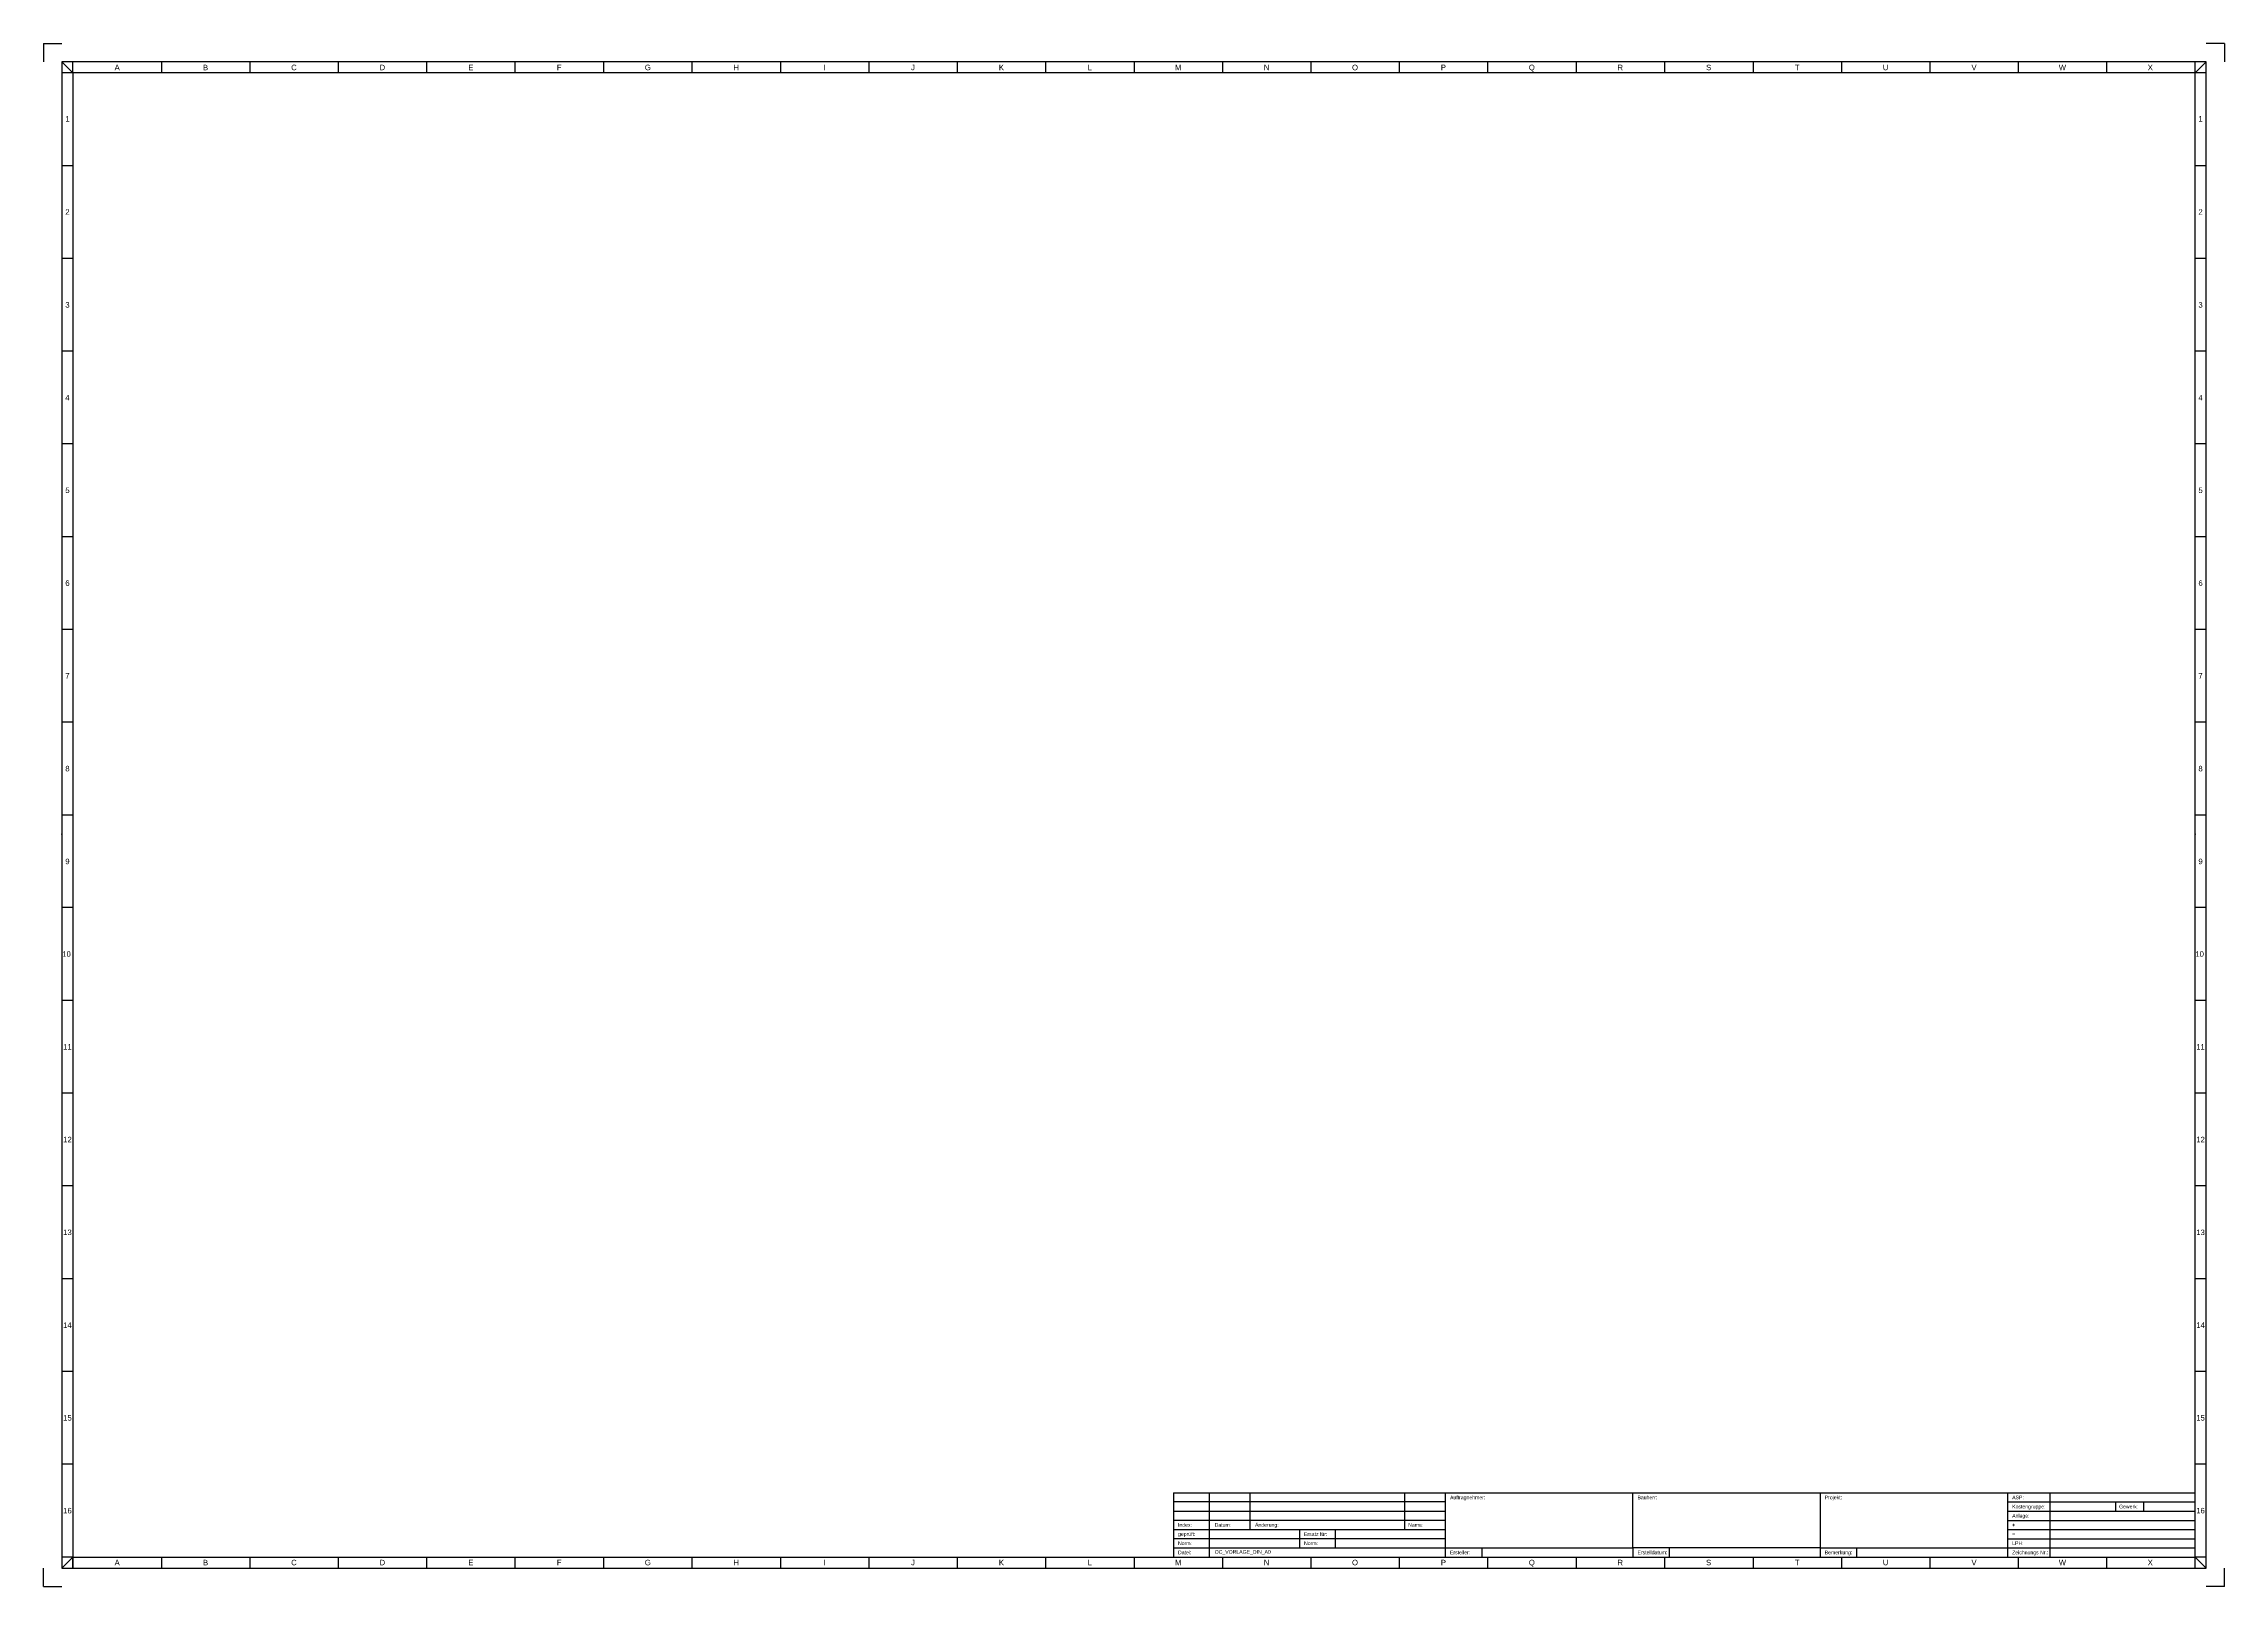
# Model space of a CAD drawing. Header units: millimetres. Extents: x 0 to 1189, y 0 to 841.
import ezdxf
from ezdxf.enums import TextEntityAlignment as Align

# ---------------------------------------------------------------- set-up
doc = ezdxf.new("R2010")
doc.units = ezdxf.units.MM
doc.header["$LTSCALE"] = 100
doc.styles.add('Arial', font='arial.ttf')
doc.styles.get("Standard").update_dxf_attribs({"font": 'arial.ttf'})

# ---------------------------------------------------------------- blocks, each defined once
blk = doc.blocks.new('RSH_Blattrahmen_A0_Querformat_V2')
for p, q in [((0, 821), (6, 815)), ((6, 815), (6, 821)), ((54.2, 821), (54.2, 815)), ((102.4, 821), (102.4, 815)), ((150.6, 821), (150.6, 815)), ((198.8, 821), (198.8, 815)), ((247, 821), (247, 815)), ((295.2, 821), (295.2, 815)), ((343.5, 821), (343.5, 815)), ((391.7, 821), (391.7, 815)), ((439.9, 821), (439.9, 815)), ((488.1, 821), (488.1, 815)), ((536.3, 821), (536.3, 815)), ((584.5, 821), (584.5, 815)), ((632.7, 821), (632.7, 815)), ((680.9, 821), (680.9, 815)), ((729.1, 821), (729.1, 815)), ((777.3, 821), (777.3, 815)), ((825.5, 821), (825.5, 815)), ((873.7, 821), (873.7, 815)), ((922, 821), (922, 815)), ((970.2, 821), (970.2, 815)), ((1018.4, 821), (1018.4, 815)), ((1066.6, 821), (1066.6, 815)), ((1114.8, 821), (1114.8, 815)), ((1169, 821), (1163, 815)), ((1163, 815), (1163, 821)), ((6, 815), (0, 815)), ((6, 815), (6, 815)), ((1169, 815), (1163, 815)), ((1169, 815), (1169, 815)), ((6, 764.4), (0, 764.4)), ((1169, 764.4), (1163, 764.4)), ((6, 713.9), (0, 713.9)), ((1169, 713.9), (1163, 713.9)), ((6, 663.3), (0, 663.3)), ((1169, 663.3), (1163, 663.3)), ((6, 612.8), (0, 612.8)), ((1169, 612.8), (1163, 612.8)), ((6, 562.2), (0, 562.2)), ((1169, 562.2), (1163, 562.2)), ((6, 511.6), (0, 511.6)), ((1169, 511.6), (1163, 511.6)), ((6, 461.1), (0, 461.1)), ((1169, 461.1), (1163, 461.1)), ((6, 410.5), (0, 410.5)), ((1169, 410.5), (1163, 410.5)), ((6, 360), (0, 360)), ((1169, 360), (1163, 360)), ((6, 309.4), (0, 309.4)), ((1169, 309.4), (1163, 309.4)), ((6, 258.8), (0, 258.8)), ((1169, 258.8), (1163, 258.8)), ((6, 208.3), (0, 208.3)), ((1169, 208.3), (1163, 208.3)), ((6, 157.7), (0, 157.7)), ((1169, 157.7), (1163, 157.7)), ((6, 107.2), (0, 107.2)), ((1169, 107.2), (1163, 107.2)), ((6, 56.6), (0, 56.6)), ((1169, 56.6), (1163, 56.6)), ((6, 6), (0, 0)), ((6, 6), (0, 6)), ((6, 6), (6, 0)), ((6, 0), (6, 6)), ((6, 0), (6, 0)), ((54.2, 6), (54.2, 0)), ((102.4, 6), (102.4, 0)), ((150.6, 6), (150.6, 0)), ((198.8, 6), (198.8, 0)), ((247, 6), (247, 0)), ((295.2, 6), (295.2, 0)), ((343.5, 6), (343.5, 0)), ((391.7, 6), (391.7, 0)), ((439.9, 6), (439.9, 0)), ((488.1, 6), (488.1, 0)), ((536.3, 6), (536.3, 0)), ((584.5, 6), (584.5, 0)), ((632.7, 6), (632.7, 0)), ((680.9, 6), (680.9, 0)), ((729.1, 6), (729.1, 0)), ((777.3, 6), (777.3, 0)), ((825.5, 6), (825.5, 0)), ((873.7, 6), (873.7, 0)), ((922, 6), (922, 0)), ((970.2, 6), (970.2, 0)), ((1018.4, 6), (1018.4, 0)), ((1066.6, 6), (1066.6, 0)), ((1114.8, 6), (1114.8, 0)), ((1163, 6), (1169, 0)), ((1169, 6), (1163, 6)), ((1163, 0), (1163, 6))]:
    blk.add_line(p, q)
for points in [[(0, 0), (1169, 0), (1169, 821), (0, 821)], [(6, 6), (1163, 6), (1163, 815), (6, 815)]]:
    blk.add_lwpolyline(points, close=True)
for p in [(0, 400), (1163, 400)]:
    blk.add_point(p)
for s, p in [('A', (30.1, 818)), ('B', (78.3, 818)), ('C', (126.5, 818)), ('D', (174.7, 818)), ('E', (222.9, 818)), ('F', (271.1, 818)), ('G', (319.4, 818)), ('H', (367.6, 818)), ('I', (415.8, 818)), ('J', (464, 818)), ('K', (512.2, 818)), ('L', (560.4, 818)), ('M', (608.6, 818)), ('N', (656.8, 818)), ('O', (705, 818)), ('P', (753.2, 818)), ('Q', (801.4, 818)), ('R', (849.6, 818)), ('S', (897.8, 818)), ('T', (946.1, 818)), ('U', (994.3, 818)), ('V', (1042.5, 818)), ('W', (1090.7, 818)), ('X', (1138.6, 818)), ('1', (3, 790)), ('1', (1166, 790)), ('2', (3, 739.2)), ('2', (1166, 739.2)), ('3', (3, 688.6)), ('3', (1166, 688.6)), ('4', (3, 638)), ('4', (1166, 638)), ('5', (3, 587.5)), ('5', (1166, 587.5)), ('6', (3, 536.9)), ('6', (1166, 536.9)), ('7', (3, 486.4)), ('7', (1166, 486.4)), ('8', (3, 435.8)), ('8', (1166, 435.8)), ('9', (3, 385.2)), ('9', (1166, 385.2)), ('10', (2.5, 334.7)), ('10', (1165.5, 334.7)), ('11', (3, 284.1)), ('11', (1166, 284.1)), ('12', (3, 233.6)), ('12', (1166, 233.6)), ('13', (3, 183)), ('13', (1166, 183)), ('14', (3, 132.4)), ('14', (1166, 132.4)), ('15', (3, 81.9)), ('15', (1166, 81.9)), ('16', (3, 31.3)), ('16', (1166, 31.3)), ('A', (30.1, 3)), ('B', (78.3, 3)), ('C', (126.5, 3)), ('D', (174.7, 3)), ('E', (222.9, 3)), ('F', (271.1, 3)), ('G', (319.4, 3)), ('H', (367.6, 3)), ('I', (415.8, 3)), ('J', (464, 3)), ('K', (512.2, 3)), ('L', (560.4, 3)), ('M', (608.6, 3)), ('N', (656.8, 3)), ('O', (705, 3)), ('P', (753.2, 3)), ('Q', (801.4, 3)), ('R', (849.6, 3)), ('S', (897.8, 3)), ('T', (946.1, 3)), ('U', (994.3, 3)), ('V', (1042.5, 3)), ('W', (1090.7, 3)), ('X', (1138.6, 3))]:
    blk.add_text(s, height=3).set_placement(p, align=Align.MIDDLE_CENTER)
blk = doc.blocks.new('OC_RSH_Plankopf_quer_V21')
for p, q in [((-573, 19), (-322.5, 19)), ((-573, 19), (-573, 14)), ((-553.5, 19), (-553.5, -16)), ((-424.7, 14), (-424.7, 19)), ((-118.2, 19), (-118.2, 14)), ((-118.2, 14), (-16, 14)), ((-118.2, 14), (-118.2, 9)), ((-94.9, 14), (-94.9, 19)), ((-94.9, 9), (-94.9, 14)), ((-59.4, 14), (-59.4, 9)), ((-44, 9), (-44, 14)), ((-573, 9), (-573, 4)), ((-424.7, 4), (-424.7, 9)), ((-118.2, 9), (-16, 9)), ((-118.2, 9), (-118.2, 4)), ((-118.2, 4), (-16, 4)), ((-118.2, 4), (-118.2, -1)), ((-94.9, 4), (-94.9, 9)), ((-94.9, -1), (-94.9, 4)), ((-573, -1), (-573, -6)), ((-573, -11), (-573, -16)), ((-484.8, -1), (-484.8, -6)), ((-484.8, -6), (-484.8, -11)), ((-424.7, -6), (-424.7, -1)), ((-424.7, -16), (-424.7, -11)), ((-424.7, -11), (-322.5, -11)), ((-404.7, -16), (-404.7, -11)), ((-322.5, -11), (-322.5, -16)), ((-302.5, -16), (-302.5, -11)), ((-220.4, -11), (-220.4, -16)), ((-220.4, -11), (-16, -11)), ((-200.4, -16), (-200.4, -11)), ((-118.2, -1), (-16, -1)), ((-118.2, -1), (-118.2, -6)), ((-118.2, -6), (-118.2, -11)), ((-118.2, -6), (-16, -6)), ((-118.2, -11), (-118.2, -16)), ((-94.9, -6), (-94.9, -1)), ((-94.9, -11), (-94.9, -6)), ((-94.9, -16), (-94.9, -11))]:
    blk.add_line(p, q)
for points in [[(-573, 9), (-424.7, 9), (-424.7, 14), (-573, 14)], [(-322.5, 19), (-220.4, 19), (-220.4, -11), (-322.5, -11)], [(-573, -1), (-424.7, -1), (-424.7, 4), (-573, 4)], [(-573, -11), (-424.7, -11), (-424.7, -6), (-573, -6)]]:
    blk.add_lwpolyline(points, close=True)
for points in [[(-531.4, 19), (-531.4, -1)], [(-447, 19), (-447, -1)], [(-220.4, 19), (-16, 19), (-16, 19)], [(-504.3, -1), (-504.3, -11)]]:
    blk.add_lwpolyline(points)
at = {"style": 'Arial'}
for s, p in [('Auftragnehmer:', (-422.2, 16.5)), ('Bauherr:', (-320, 16.5)), ('Projekt:', (-217.9, 16.5)), ('ASP:', (-115.7, 16.5)), ('Kostengruppe:', (-115.7, 11.5)), ('Gewerk:', (-57.4, 11.5)), ('Index:', (-570.5, 1.5)), ('Datum:', (-550.5, 1.5)), ('Änderung:', (-528.5, 1.5)), ('Name:', (-445, 1.5)), ('Anlage:', (-115.7, 6.5)), ('+', (-115.7, 1.5)), ('geprüft:', (-570.5, -3.5)), ('Norm:', (-570.5, -8.5)), ('Ersatz für:', (-501.8, -3.5)), ('Norm:', (-501.8, -8.5)), ('=', (-115.7, -3.5)), ('LPH:', (-115.7, -8.5)), ('Datei:', (-570.5, -13.5)), ('Ersteller:', (-422.2, -13.5)), ('Erstelldatum:', (-320, -13.5)), ('Bemerkung:', (-217.9, -13.5)), ('Zeichnungs Nr.:', (-115.7, -13.5))]:
    blk.add_text(s, height=2, dxfattribs=at).set_placement(p, align=Align.MIDDLE_LEFT)
at = {"insert": (-550.5, -13.5), "char_height": 2, "attachment_point": 4, "style": 'Arial'}
blk.add_mtext('OC_VORLAGE_DIN_A0', dxfattribs=at)
at = {"style": 'Arial'}
for tag, height, p in [('INDEX3', 2, (-570.5, 16.5)), ('INDEX2', 2, (-570.5, 11.5)), ('DATUM3', 2, (-550.5, 16.5)), ('DATUM2', 2, (-550.5, 11.5)), ('AENDERUNG3', 2, (-528.5, 16.5)), ('AENDERUNG2', 2, (-528.5, 11.5)), ('NAME3', 2, (-445, 16.5)), ('NAME2', 2, (-445, 11.5)), ('AN1', 2.2, (-422.2, 11.5)), ('AG1', 2.2, (-320, 11.5)), ('PR1', 2.2, (-217.9, 11.5)), ('ASP', 2, (-92.2, 16.5)), ('KOSTENGRUPPE', 2, (-92.2, 11.5)), ('GEWERK', 2, (-41.3, 11.5)), ('INDEX1', 2, (-570.5, 6.5)), ('DATUM1', 2, (-550.5, 6.5)), ('AENDERUNG1', 2, (-528.5, 6.5)), ('NAME1', 2, (-445, 6.5)), ('AN2', 2.2, (-422.2, 6.5)), ('AN3', 2.2, (-422.2, 1.5)), ('AG2', 2.2, (-320, 6.5)), ('AG3', 2.2, (-320, 1.5)), ('PR2', 2.2, (-217.9, 6.5)), ('PR3', 2.2, (-217.9, 1.5)), ('ANLAGE', 2, (-92.2, 6.5)), ('ORTSKENNZEICHEN', 2, (-92.2, 1.5)), ('GEPRUEFT', 2, (-550.8, -3.5)), ('NORM', 2, (-550.8, -8.5)), ('ERSATZFUER', 2, (-482, -3.5)), ('NORM', 2, (-482, -8.5)), ('AN4', 2.2, (-422.2, -3.5)), ('AN5', 2.2, (-422.2, -8.5)), ('AG4', 2.2, (-320, -3.5)), ('AG5', 2.2, (-320, -8.5)), ('PR4', 2.2, (-217.9, -3.5)), ('PR5', 2.2, (-217.9, -8.5)), ('SSK', 2, (-92.2, -3.5)), ('LPH', 2, (-92.2, -8.5)), ('ERSTELLER', 2, (-402, -13.5)), ('ERSTELLDATUM', 2, (-299.8, -13.5)), ('BEMERKUNG', 2, (-197.7, -13.5)), ('ZEICHNUNGSNUMMER', 2, (-92.2, -13.5))]:
    blk.add_attdef(tag, text='', height=height, dxfattribs=at).set_placement(p, align=Align.MIDDLE_LEFT)
at = {"style": 'Arial', "flags": 1}
for tag, p in [('FREITEXT_01', (-13.8, 17)), ('FREITEXT_02', (-13.8, 11.5)), ('FREITEXT_03', (-13.8, 2.7)), ('FREITEXT_04', (-13.8, -2)), ('FREITEXT_05', (-13.8, -6.7)), ('BMK_NUMMERIERUNG', (-13.8, -11.7))]:
    blk.add_attdef(tag, text='', height=2, dxfattribs=at).set_placement(p, align=Align.MIDDLE_LEFT)

msp = doc.modelspace()

# ---------------------------------------------------------------- linework, layer by layer
for points in [[(0, 841), (0, 831)], [(0, 841), (10, 841)], [(1189, 841), (1179, 841)], [(1189, 841), (1189, 831)], [(0, 0), (0, 10)], [(0, 0), (10, 0)], [(1189, 0), (1179, 0)], [(1189, 0), (1189, 10)]]:
    msp.add_lwpolyline(points)

# ---------------------------------------------------------------- block references
for name, p in [('RSH_Blattrahmen_A0_Querformat_V2', (10, 10)), ('OC_RSH_Plankopf_quer_V21', (1189, 32))]:
    msp.add_blockref(name, p)

doc.saveas('drawing.dxf')
